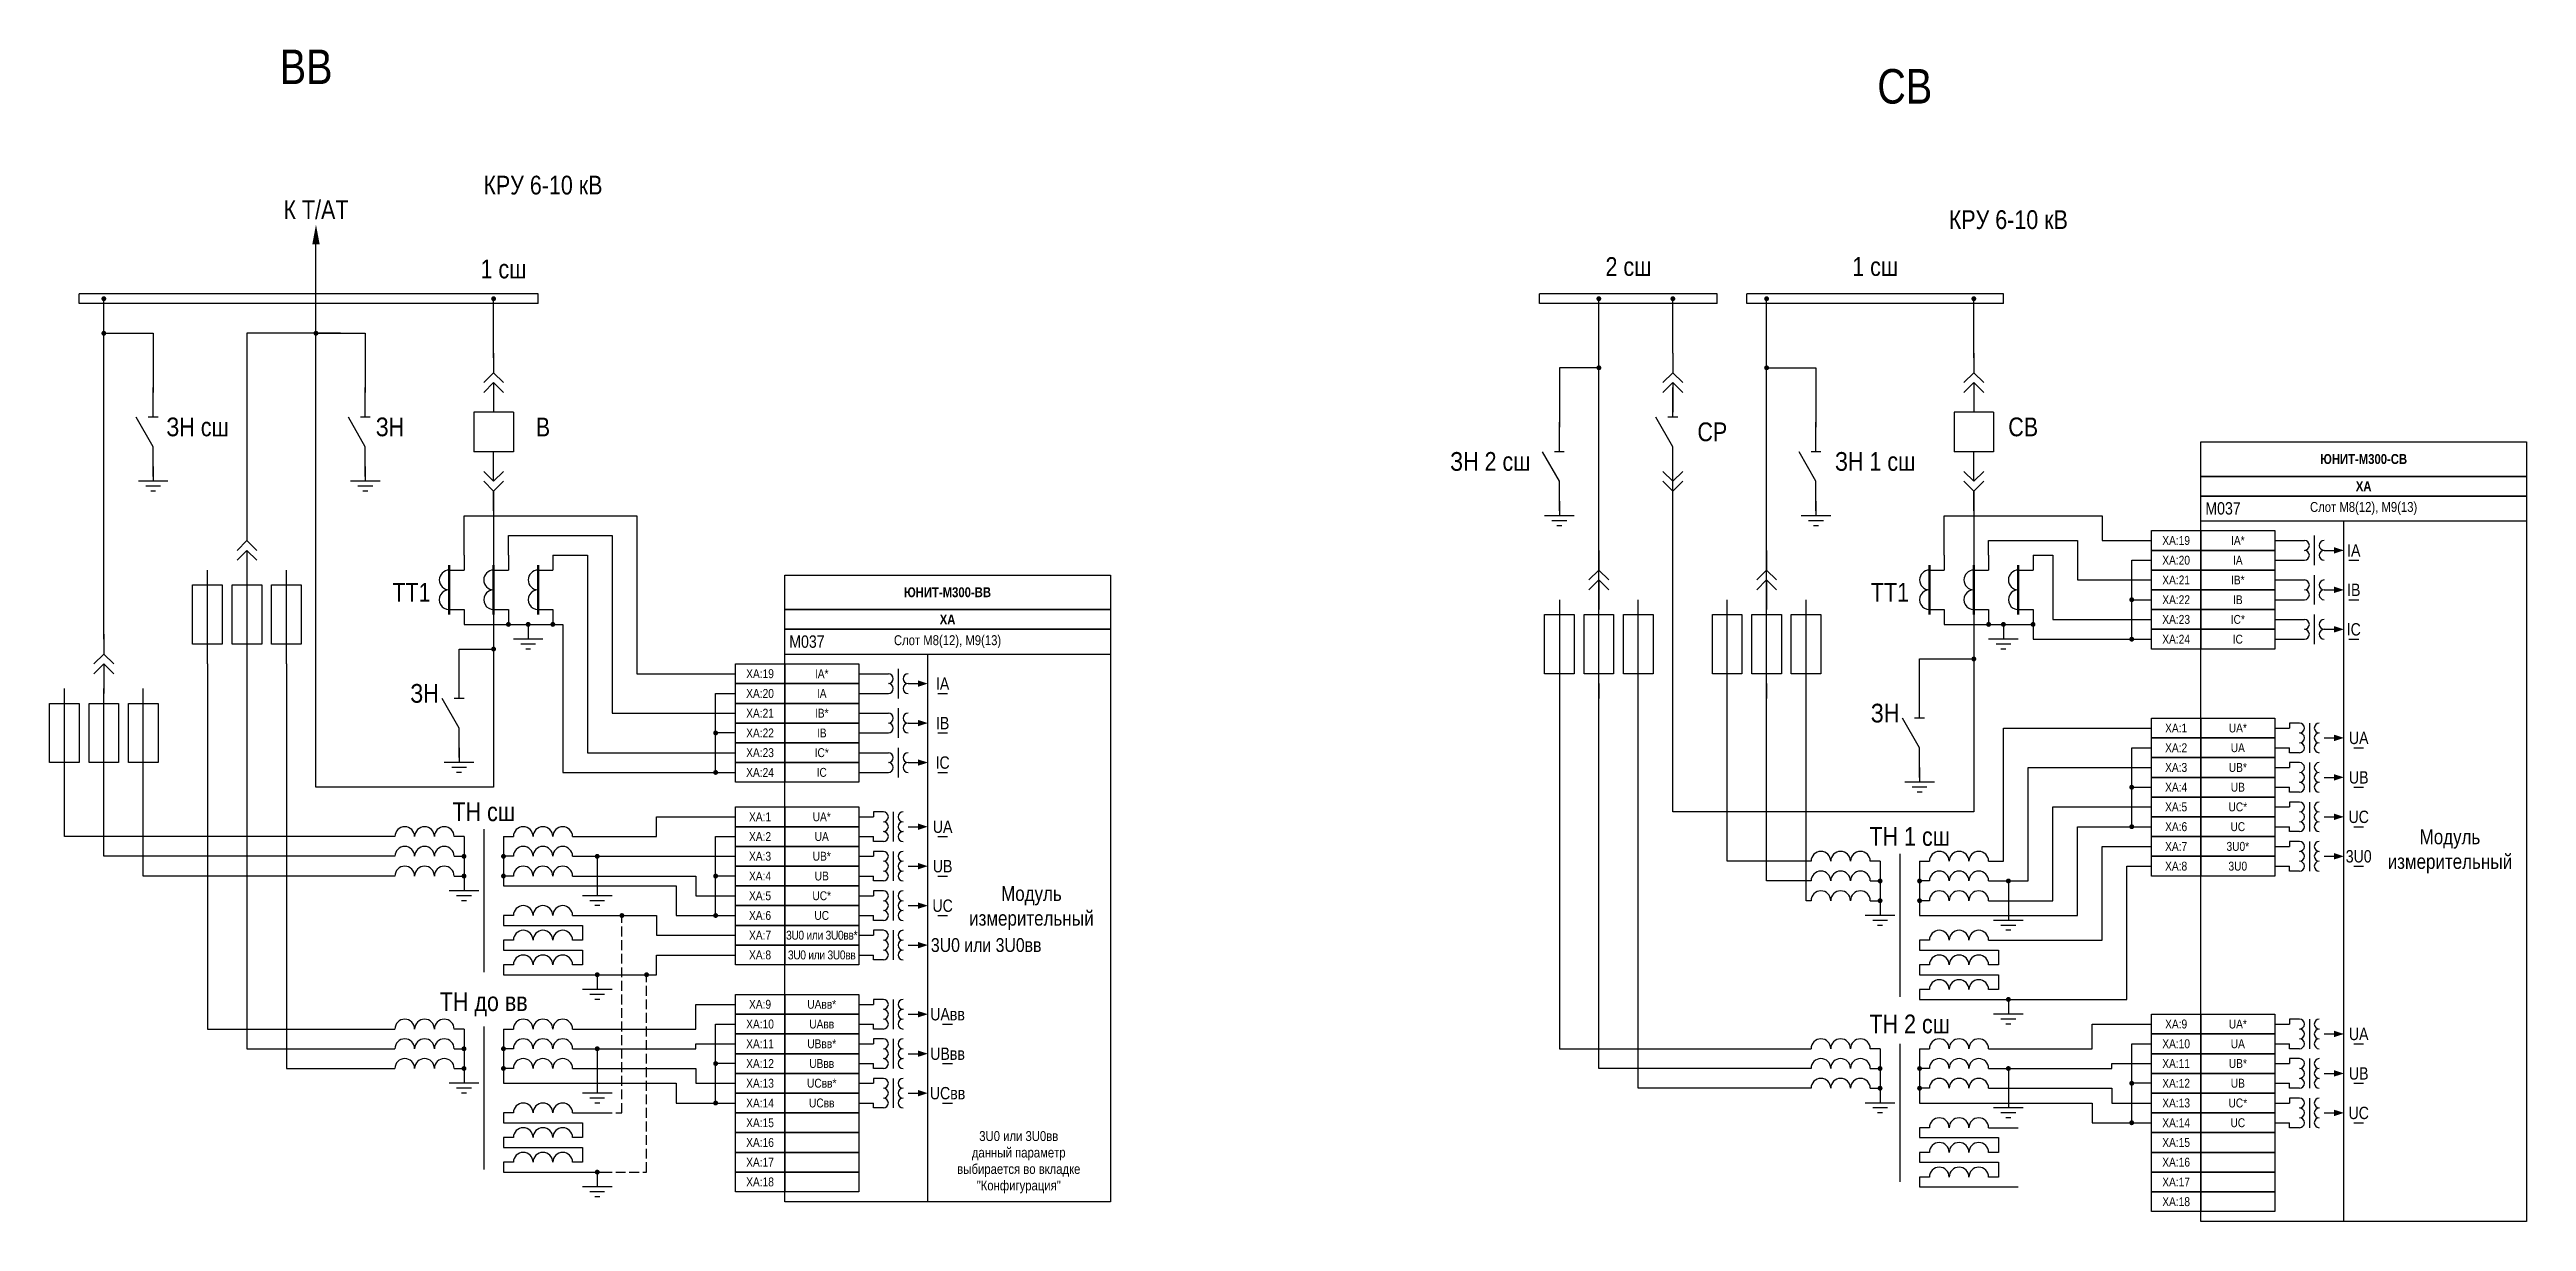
# Model space of a CAD drawing. Header units: millimetres. Extents: x 56 to 1718, y 114 to 1217.
# Drawn here: x 674 to 1176, y 293 to 530 of the extents above; entities that cross this region are included whole.
import ezdxf
from ezdxf.enums import TextEntityAlignment as Align

# ---------------------------------------------------------------- set-up
doc = ezdxf.new("R2010")
doc.units = ezdxf.units.MM
doc.linetypes.add('JIS_02_4.0', pattern=[5.5, 4, -1.5])
doc.layers.add('AM_4', color=3, linetype='Continuous', lineweight=25)
doc.layers.add('Основная', color=7, linetype='Continuous')
doc.styles.add('1.8_Gost_RD', font='ARIALN.TTF', dxfattribs={"height": 1.8})
doc.styles.add('2.5_Gost_RD', font='ARIALN.TTF', dxfattribs={"height": 2.5})
doc.styles.add('Narrow', font='ARIALN.TTF')
doc.styles.add('Вывод', font='ARIALN.TTF', dxfattribs={"height": 2.5})
doc.styles.add('Компонент', font='ARIALN.TTF', dxfattribs={"height": 3.5})

msp = doc.modelspace()

# ---------------------------------------------------------------- texts
at = {"attachment_point": 5, "style": 'Narrow'}
for s, insert, char_height, width in [('\\pi-11.4,l11.4,t11.4;КРУ 6-10 кВ', (774, 503), 3.8, 53.3807), ('\\pi-11.4,l11.4,t11.4;К Т/АТ', (728, 498), 3.8, 53.3807), ('\\pi-11.4,l11.4,t11.4;КРУ 6-10 кВ', (1071, 496), 3.8, 53.3807), ('\\pi-11.4,l11.4,t11.4;1 сш', (766, 486), 3.8, 49), ('\\pi-11.4,l11.4,t11.4;2 сш', (994, 486.5), 3.8, 18), ('\\pi-11.4,l11.4,t11.4;1 сш', (1044, 486.5), 3.8, 49), ('\\pi-11.4,l11.4,t11.4;ЗН сш', (704, 454), 3.8, 15), ('\\pi-11.4,l11.4,t11.4;ЗН', (743, 454), 3.8, 15), ('\\pi-11.4,l11.4,t11.4;В', (774, 454), 3.8, 18.6904), ('\\pi-11.4,l11.4,t11.4;СР', (1011, 453), 3.8, 18.6904), ('\\pi-11.4,l11.4,t11.4;СВ', (1074, 454), 3.8, 18.6904), ('\\pi-11.4,l11.4,t11.4;ЗН 2 сш', (966, 447), 3.8, 21), ('\\pi-11.4,l11.4,t11.4;ЗН 1 сш', (1044, 447), 3.8, 21), ('\\pi-11.4,l11.4,t11.4;ТТ1', (747.35, 420.5), 3.8, 18.6904), ('\\pi-11.4,l11.4,t11.4;ТТ1', (1047, 420.5), 3.8, 18.6904), ('\\pi-11.4,l11.4,t11.4;ЗН', (750, 400), 3.8, 18.6904), ('\\pi-11.4,l11.4,t11.4;ЗН', (1046, 396), 3.8, 18.6904), ('\\pi-11.4,l11.4,t11.4;ТН сш ', (762, 376), 3.8, 14.6904), ('\\pi-11.4,l11.4,t11.4;ТН 1 сш ', (1051, 371), 3.8, 17.6904), ('\\pi-11.4,l11.4,t11.4;{\\H0.73684x;3U0 или 3U0вв} ', (863.83, 349), 3.8, 24.3452), ('\\pi-11.4,l11.4,t11.4;ТН до вв', (762, 337), 3.8, 19.6904), ('\\pi-11.4,l11.4,t11.4;ТН 2 сш', (1051, 333), 3.8, 19.6904), ('\\pi-6,l6,t6;3U0 или 3U0вв \\Pданный параметр \\Pвыбирается во вкладке \\P"Конфигурация"', (870.43, 305), 2, 36.854)]:
    msp.add_mtext(s, dxfattribs=dict(at, insert=insert, char_height=char_height, width=width))
at = {"ltscale": 100, "attachment_point": 5}
for s, insert, char_height, width, style in [('{\\fArial Narrow|b1|i0|c204|p34;ЮНИТ-М300-СВ}', (1143, 447.5), 2, 66, '1.8_Gost_RD'), ('{\\fArial Narrow|b1|i0|c204|p34;ХА}', (1143, 442), 2, 66, '1.8_Gost_RD'), ('М037', (1114.5, 437.5), 2.5, 11, '2.5_Gost_RD'), ('Слот М8(12), М9(13)', (1143, 437.5), 2, 66, '1.8_Gost_RD'), ('XA:19', (1105, 431), 1.8, 10, '1.8_Gost_RD'), ('IA*', (1117.5, 431), 1.8, 15, '1.8_Gost_RD'), ('XA:20', (1105, 427), 1.8, 10, '1.8_Gost_RD'), ('IA', (1117.5, 427), 1.8, 15, '1.8_Gost_RD'), ('XA:21', (1105, 423), 1.8, 10, '1.8_Gost_RD'), ('IВ*', (1117.5, 423), 1.8, 15, '1.8_Gost_RD'), ('{\\fArial Narrow|b1|i0|c204|p34;ЮНИТ-М300-ВВ}', (856, 420.5), 2, 66, '1.8_Gost_RD'), ('XA:22', (1105, 419), 1.8, 10, '1.8_Gost_RD'), ('IВ', (1117.5, 419), 1.8, 15, '1.8_Gost_RD'), ('М037', (827.5, 410.5), 2.5, 11, '2.5_Gost_RD'), ('Слот М8(12), М9(13)', (856, 410.5), 2, 66, '1.8_Gost_RD'), ('{\\fArial Narrow|b1|i0|c204|p34;ХА}', (856, 415), 2, 66, '1.8_Gost_RD'), ('XA:23', (1105, 415), 1.8, 10, '1.8_Gost_RD'), ('XA:24', (1105, 411), 1.8, 10, '1.8_Gost_RD'), ('IС*', (1117.5, 415), 1.8, 15, '1.8_Gost_RD'), ('IC', (1117.5, 411), 1.8, 15, '1.8_Gost_RD'), ('XA:19', (818, 404), 1.8, 10, '1.8_Gost_RD'), ('IA*', (830.5, 404), 1.8, 15, '1.8_Gost_RD'), ('XA:20', (818, 400), 1.8, 10, '1.8_Gost_RD'), ('XA:21', (818, 396), 1.8, 10, '1.8_Gost_RD'), ('IВ*', (830.5, 396), 1.8, 15, '1.8_Gost_RD'), ('IA', (830.5, 400), 1.8, 15, '1.8_Gost_RD'), ('XA:22', (818, 392), 1.8, 10, '1.8_Gost_RD'), ('IВ', (830.5, 392), 1.8, 15, '1.8_Gost_RD'), ('XA:1', (1105, 393), 1.8, 10, '1.8_Gost_RD'), ('UA*', (1117.5, 393), 1.8, 15, '1.8_Gost_RD'), ('XA:23', (818, 388), 1.8, 10, '1.8_Gost_RD'), ('IС*', (830.5, 388), 1.8, 15, '1.8_Gost_RD'), ('XA:2', (1105, 389), 1.8, 10, '1.8_Gost_RD'), ('UA', (1117.5, 389), 1.8, 15, '1.8_Gost_RD'), ('XA:24', (818, 384), 1.8, 10, '1.8_Gost_RD'), ('IC', (830.5, 384), 1.8, 15, '1.8_Gost_RD'), ('XA:3', (1105, 385), 1.8, 10, '1.8_Gost_RD'), ('XA:4', (1105, 381), 1.8, 10, '1.8_Gost_RD'), ('UB*', (1117.5, 385), 1.8, 15, '1.8_Gost_RD'), ('UB', (1117.5, 381), 1.8, 15, '1.8_Gost_RD'), ('XA:5', (1105, 377), 1.8, 10, '1.8_Gost_RD'), ('UC*', (1117.5, 377), 1.8, 15, '1.8_Gost_RD'), ('XA:1', (818, 375), 1.8, 10, '1.8_Gost_RD'), ('XA:2', (818, 371), 1.8, 10, '1.8_Gost_RD'), ('UA*', (830.5, 375), 1.8, 15, '1.8_Gost_RD'), ('UA', (830.5, 371), 1.8, 15, '1.8_Gost_RD'), ('XA:6', (1105, 373), 1.8, 10, '1.8_Gost_RD'), ('UC', (1117.5, 373), 1.8, 15, '1.8_Gost_RD'), ('Модуль\\Pизмерительный', (1160.5, 368), 3, 31, '2.5_Gost_RD'), ('XA:3', (818, 367), 1.8, 10, '1.8_Gost_RD'), ('UB*', (830.5, 367), 1.8, 15, '1.8_Gost_RD'), ('XA:7', (1105, 369), 1.8, 10, '1.8_Gost_RD'), ('3U0*', (1117.5, 369), 1.8, 15, '1.8_Gost_RD'), ('XA:4', (818, 363), 1.8, 10, '1.8_Gost_RD'), ('UB', (830.5, 363), 1.8, 15, '1.8_Gost_RD'), ('XA:8', (1105, 365), 1.8, 10, '1.8_Gost_RD'), ('3U0', (1117.5, 365), 1.8, 15, '1.8_Gost_RD'), ('XA:5', (818, 359), 1.8, 10, '1.8_Gost_RD'), ('UC*', (830.5, 359), 1.8, 15, '1.8_Gost_RD'), ('Модуль\\Pизмерительный', (873, 356.5), 3, 32, '2.5_Gost_RD'), ('XA:6', (818, 355), 1.8, 10, '1.8_Gost_RD'), ('XA:7', (818, 351), 1.8, 10, '1.8_Gost_RD'), ('{\\T0.95;3U0 или 3U0вв*}', (830.5, 351), 1.8, 15, '1.8_Gost_RD'), ('UC', (830.5, 355), 1.8, 15, '1.8_Gost_RD'), ('XA:8', (818, 347), 1.8, 10, '1.8_Gost_RD'), ('{\\T0.95;3U0 или 3U0вв}', (830.5, 347), 1.8, 15, '1.8_Gost_RD'), ('XA:9', (818, 337), 1.8, 10, '1.8_Gost_RD'), ('UAвв*', (830.5, 337), 1.8, 15, '1.8_Gost_RD'), ('XA:10', (818, 333), 1.8, 10, '1.8_Gost_RD'), ('UAвв', (830.5, 333), 1.8, 15, '1.8_Gost_RD'), ('XA:9', (1105, 333), 1.8, 10, '1.8_Gost_RD'), ('UА*', (1117.5, 333), 1.8, 15, '1.8_Gost_RD'), ('XA:11', (818, 329), 1.8, 10, '1.8_Gost_RD'), ('UBвв*', (830.5, 329), 1.8, 15, '1.8_Gost_RD'), ('XA:10', (1105, 329), 1.8, 10, '1.8_Gost_RD'), ('UА', (1117.5, 329), 1.8, 15, '1.8_Gost_RD'), ('XA:12', (818, 325), 1.8, 10, '1.8_Gost_RD'), ('XA:13', (818, 321), 1.8, 10, '1.8_Gost_RD'), ('UCвв*', (830.5, 321), 1.8, 15, '1.8_Gost_RD'), ('UBвв', (830.5, 325), 1.8, 15, '1.8_Gost_RD'), ('XA:11', (1105, 325), 1.8, 10, '1.8_Gost_RD'), ('XA:12', (1105, 321), 1.8, 10, '1.8_Gost_RD'), ('UВ*', (1117.5, 325), 1.8, 15, '1.8_Gost_RD'), ('UВ', (1117.5, 321), 1.8, 15, '1.8_Gost_RD'), ('XA:14', (818, 317), 1.8, 10, '1.8_Gost_RD'), ('UCвв', (830.5, 317), 1.8, 15, '1.8_Gost_RD'), ('XA:13', (1105, 317), 1.8, 10, '1.8_Gost_RD'), ('UС*', (1117.5, 317), 1.8, 15, '1.8_Gost_RD'), ('XA:15', (818, 313), 1.8, 10, '1.8_Gost_RD'), ('XA:14', (1105, 313), 1.8, 10, '1.8_Gost_RD'), ('UС', (1117.5, 313), 1.8, 15, '1.8_Gost_RD'), ('XA:16', (818, 309), 1.8, 10, '1.8_Gost_RD'), ('XA:15', (1105, 309), 1.8, 10, '1.8_Gost_RD'), ('XA:17', (818, 305), 1.8, 10, '1.8_Gost_RD'), ('XA:18', (818, 301), 1.8, 10, '1.8_Gost_RD'), ('XA:16', (1105, 305), 1.8, 10, '1.8_Gost_RD'), ('XA:17', (1105, 301), 1.8, 10, '1.8_Gost_RD'), ('XA:18', (1105, 297), 1.8, 10, '1.8_Gost_RD')]:
    msp.add_mtext(s, dxfattribs=dict(at, insert=insert, char_height=char_height, width=width, style=style))
at = {"layer": 'AM_4', "char_height": 7, "width": 218, "attachment_point": 5, "style": 'Narrow'}
for s, insert in [('\\pi-21,l21,t21;ВВ', (726, 527)), ('\\pi-21,l21,t21;СВ', (1050, 523))]:
    msp.add_mtext(s, dxfattribs=dict(at, insert=insert))

# ---------------------------------------------------------------- blocks, each defined once
blk = doc.blocks.new('*U1028')
at = {"ltscale": 0.25}
blk.add_line((0, 0), (3, 0), dxfattribs=at)
blk.add_lwpolyline([(2, 0, 1.3, 0, 0), (4, 0, 0, 0, 0)], format="xyseb", dxfattribs=at)
blk = doc.blocks.new('*U1031')
at = {"ltscale": 0.35}
for centre in [(-4, 0), (0, 0), (4, 0)]:
    blk.add_arc(centre, 2, 0, 180, dxfattribs=at)
for tag, height, style, p in [('ОУ', 3.5, 'Компонент', (0, 8)), ('В1', 2.5, 'Вывод', (-6, -2)), ('В2', 2.5, 'Вывод', (6, -2))]:
    blk.add_attdef(tag, text='', height=height, dxfattribs=dict(at, style=style)).set_placement(p, align=Align.MIDDLE_CENTER)
blk = doc.blocks.new('*U1080')
at = {"layer": 'Основная', "ltscale": 0.25}
for p, q in [((2, 2), (0, 0)), ((0, 0), (2, -2))]:
    blk.add_line(p, q, dxfattribs=at)
blk = doc.blocks.new('*U1046')
at = {"layer": 'Основная', "color": 0}
for p, q in [((0, 0), (0, 6)), ((0, -6), (0, -2))]:
    blk.add_line(p, q, dxfattribs=at)
at = {"ltscale": 0.25, "rotation": 89.99999999999999}
for p in [(0, 0), (0, -2)]:
    blk.add_blockref('*U1080', p, dxfattribs=at)
at = {"layer": 'Основная'}
for tag, height, style, p in [('ОУ1', 3.5, 'Компонент', (-5, 6)), ('В1', 2.5, 'Вывод', (3, 6)), ('ОУ2', 3.5, 'Компонент', (-5, -6)), ('В2', 2.5, 'Вывод', (3, -6))]:
    blk.add_attdef(tag, text='', height=height, dxfattribs=dict(at, style=style)).set_placement(p, align=Align.MIDDLE_CENTER)
blk = doc.blocks.new('*U1055')
at = {"layer": 'Основная', "color": 0}
for p, q in [((0, 6), (0, 2)), ((0, 0), (0, -6))]:
    blk.add_line(p, q, dxfattribs=at)
at = {"ltscale": 0.25, "xscale": -1, "rotation": 90}
for p in [(0, 2), (0, 0)]:
    blk.add_blockref('*U1080', p, dxfattribs=at)
at = {"layer": 'Основная'}
for tag, height, style, p in [('ОУ2', 3.5, 'Компонент', (-5, 6)), ('В2', 2.5, 'Вывод', (3, 6)), ('ОУ1', 3.5, 'Компонент', (-5, -6)), ('В1', 2.5, 'Вывод', (3, -6))]:
    blk.add_attdef(tag, text='', height=height, dxfattribs=dict(at, style=style)).set_placement(p, align=Align.MIDDLE_CENTER)
blk = doc.blocks.new('*U1056')
at = {"layer": 'Основная'}
for p, q in [((0, 0), (-8, 0)), ((-8, -8), (-8, 0)), ((0, -8), (0, 0)), ((0, -8), (-8, -8))]:
    blk.add_line(p, q, dxfattribs=at)
at = {"layer": 'Основная', "style": 'Компонент'}
blk.add_attdef('ОУ', text='', height=3.5, dxfattribs=at).set_placement((-15, -3), align=Align.MIDDLE_CENTER)
blk = doc.blocks.new('*U955')
at = {"layer": 'Основная', "color": 0}
blk.add_line((0, 0), (6, 3.43), dxfattribs=at)
blk = doc.blocks.new('*U17')
at = {"layer": 'Основная', "color": 0}
blk.add_line((0, -1), (0, 1), dxfattribs=at)
blk = doc.blocks.new('*U1059')
at = {"layer": 'Основная', "color": 0}
for p, q in [((-9, 0), (-3, 0)), ((3, 0), (9, 0))]:
    blk.add_line(p, q, dxfattribs=at)
at = {"ltscale": 0.25}
blk.add_blockref('*U17', (3, 0), dxfattribs=at)
at = {"layer": 'Основная', "ltscale": 0.25}
blk.add_blockref('*U955', (-3, 0), dxfattribs=at)
at = {"layer": 'Основная'}
for tag, height, style, p in [('ОУ', 3.5, 'Компонент', (0, 8)), ('В2', 2.5, 'Вывод', (-7, -2)), ('В1', 2.5, 'Вывод', (7, -2))]:
    blk.add_attdef(tag, text='', height=height, dxfattribs=dict(at, style=style)).set_placement(p, align=Align.MIDDLE_CENTER)
blk = doc.blocks.new('*U1058')
at = {"layer": 'Основная'}
for p, q in [((-3, 0), (3, 0)), ((-1.5, 1), (1.5, 1)), ((-0.5, 2), (0.5, 2)), ((0, -3), (0, 0))]:
    blk.add_line(p, q, dxfattribs=at)
blk = doc.blocks.new('*U1062')
at = {"layer": 'Основная', "color": 0}
for p, q in [((0, 0), (93, 0)), ((0, -2), (0, 0)), ((93, -2), (93, 0)), ((0, -2), (93, -2))]:
    blk.add_line(p, q, dxfattribs=at)
at = {"layer": 'Основная', "style": 'Компонент'}
blk.add_attdef('ОШ', text='', height=3.5, dxfattribs=at).set_placement((6, 4), align=Align.MIDDLE_CENTER)
blk = doc.blocks.new('*U1064')
at = {"layer": 'Основная', "color": 0}
for p, q in [((0, 0), (52, 0)), ((0, -2), (0, 0)), ((52, -2), (52, 0)), ((0, -2), (52, -2))]:
    blk.add_line(p, q, dxfattribs=at)
at = {"layer": 'Основная', "style": 'Компонент'}
blk.add_attdef('ОШ', text='', height=3.5, dxfattribs=at).set_placement((6, 4), align=Align.MIDDLE_CENTER)
blk = doc.blocks.new('*U1063')
at = {"layer": 'Основная', "color": 0}
for p, q in [((0, 0), (36, 0)), ((0, -2), (0, 0)), ((36, -2), (36, 0)), ((0, -2), (36, -2))]:
    blk.add_line(p, q, dxfattribs=at)
at = {"layer": 'Основная', "style": 'Компонент'}
blk.add_attdef('ОШ', text='', height=3.5, dxfattribs=at).set_placement((6, 4), align=Align.MIDDLE_CENTER)
blk = doc.blocks.new('*U314')
at = {"layer": 'Основная', "ltscale": 0.25}
blk.add_line((-1, 0), (1, 0), dxfattribs=at)
at = {"layer": 'Основная', "style": 'Вывод'}
blk.add_attdef('ОЦ', text='', height=2.5, dxfattribs=at).set_placement((0, 2), align=Align.MIDDLE_CENTER)
blk = doc.blocks.new('*U1077')
at = {"layer": 'Основная', "color": 0}
for p, q in [((-9, 0), (-3, 0)), ((3, 0), (9, 0))]:
    blk.add_line(p, q, dxfattribs=at)
at = {"ltscale": 0.25}
blk.add_blockref('*U17', (3, 0), dxfattribs=at)
at = {"layer": 'Основная', "ltscale": 0.25}
blk.add_blockref('*U955', (-3, 0), dxfattribs=at)
at = {"layer": 'Основная'}
for tag, height, style, p in [('ОУ', 3.5, 'Компонент', (0, 8)), ('В2', 2.5, 'Вывод', (-12, -2)), ('В1', 2.5, 'Вывод', (7, -2))]:
    blk.add_attdef(tag, text='', height=height, dxfattribs=dict(at, style=style)).set_placement(p, align=Align.MIDDLE_CENTER)
blk = doc.blocks.new('*U1037')
at = {"ltscale": 0.25}
for p, q in [((3, 7), (3, 4)), ((0, 4), (3, 4)), ((0, -4), (3, -4)), ((3, -4), (3, -7))]:
    blk.add_line(p, q, dxfattribs=at)
for centre, major_axis, start_param, end_param in [((0, -2), (-2, 0), 4.712389, 7.853982), ((0, 2), (0, -2), 3.141593, 6.283185)]:
    blk.add_ellipse(centre, major_axis=major_axis, ratio=1, start_param=start_param, end_param=end_param, dxfattribs=at)
at = {"layer": 'Основная', "color": 0, "lineweight": 50}
blk.add_line((0, -5), (0, 5), dxfattribs=at)
at = {"layer": 'Основная'}
for tag, height, style, p in [('В1', 2.5, 'Вывод', (5, 6)), ('ОУ', 3.5, 'Компонент', (-6, 0)), ('В2', 2.5, 'Вывод', (5, -6))]:
    blk.add_attdef(tag, text='', height=height, dxfattribs=dict(at, style=style)).set_placement(p, align=Align.MIDDLE_CENTER)
blk = doc.blocks.new('*U1078')
at = {"ltscale": 0.25}
for p, q in [((3, 7), (3, 4)), ((0, 4), (3, 4)), ((0, -4), (3, -4)), ((3, -4), (3, -7))]:
    blk.add_line(p, q, dxfattribs=at)
for centre, major_axis, start_param, end_param in [((0, -2), (-2, 0), 4.712389, 7.853982), ((0, 2), (0, -2), 3.141593, 6.283185)]:
    blk.add_ellipse(centre, major_axis=major_axis, ratio=1, start_param=start_param, end_param=end_param, dxfattribs=at)
at = {"layer": 'Основная', "color": 0, "lineweight": 50}
blk.add_line((0, -5), (0, 5), dxfattribs=at)
at = {"layer": 'Основная'}
for tag, height, style, p in [('В1', 2.5, 'Вывод', (5, 6)), ('ОУ', 3.5, 'Компонент', (-6, 0)), ('В2', 2.5, 'Вывод', (5, -6))]:
    blk.add_attdef(tag, text='', height=height, dxfattribs=dict(at, style=style)).set_placement(p, align=Align.MIDDLE_CENTER)
blk = doc.blocks.new('*U1089')
at = {"ltscale": 0.25}
blk.add_line((0, 0), (3, 0), dxfattribs=at)
blk.add_lwpolyline([(2, 0, 1.3, 0, 0), (4, 0, 0, 0, 0)], format="xyseb", dxfattribs=at)

# ---------------------------------------------------------------- hatches: boundary and pattern name
at = {"ltscale": 100}
h = msp.add_hatch(color=256, dxfattribs=at)
h.dxf.hatch_style = 1
h.paths.add_polyline_path([(684.5, 480, -1), (685.5, 480, -1)])
h = msp.add_hatch(color=256, dxfattribs=at)
h.dxf.hatch_style = 1
h.paths.add_polyline_path([(763.5, 480, -1), (764.5, 480, -1)])
h = msp.add_hatch(color=256, dxfattribs=at)
h.dxf.hatch_style = 1
h.paths.add_polyline_path([(987.5, 480, -1), (988.5, 480, -1)])
h = msp.add_hatch(color=256, dxfattribs=at)
h.dxf.hatch_style = 1
h.paths.add_polyline_path([(1002.5, 480, -1), (1003.5, 480, -1)])
h = msp.add_hatch(color=256, dxfattribs=at)
h.dxf.hatch_style = 1
h.paths.add_polyline_path([(1021.5, 480, -1), (1022.5, 480, -1)])
h = msp.add_hatch(color=256, dxfattribs=at)
h.dxf.hatch_style = 1
h.paths.add_polyline_path([(1063.5, 480, -1), (1064.5, 480, -1)])
h = msp.add_hatch(color=256, dxfattribs=at)
h.dxf.hatch_style = 1
h.paths.add_polyline_path([(684.5, 473, -1), (685.5, 473, -1)])
h = msp.add_hatch(color=256, dxfattribs=at)
h.dxf.hatch_style = 1
h.paths.add_polyline_path([(727.5, 473, -1), (728.5, 473, -1)])
h = msp.add_hatch(color=256, dxfattribs=at)
h.dxf.hatch_style = 1
h.paths.add_polyline_path([(987.5, 466, -1), (988.5, 466, -1)])
h = msp.add_hatch(color=256, dxfattribs=at)
h.dxf.hatch_style = 1
h.paths.add_polyline_path([(1021.5, 466, -1), (1022.5, 466, -1)])
h = msp.add_hatch(color=256, dxfattribs=at)
h.dxf.hatch_style = 1
h.paths.add_polyline_path([(1095.5, 419, -1), (1096.5, 419, -1)])
h = msp.add_hatch(color=256, dxfattribs=at)
h.dxf.hatch_style = 1
h.paths.add_polyline_path([(766.5, 414, -1), (767.5, 414, -1)])
h = msp.add_hatch(color=256, dxfattribs=at)
h.dxf.hatch_style = 1
h.paths.add_polyline_path([(770.5, 414, -1), (771.5, 414, -1)])
h = msp.add_hatch(color=256, dxfattribs=at)
h.dxf.hatch_style = 1
h.paths.add_polyline_path([(775.5, 414, -1), (776.5, 414, -1)])
h = msp.add_hatch(color=256, dxfattribs=at)
h.dxf.hatch_style = 1
h.paths.add_polyline_path([(1066.5, 414, -1), (1067.5, 414, -1)])
h = msp.add_hatch(color=256, dxfattribs=at)
h.dxf.hatch_style = 1
h.paths.add_polyline_path([(1069.5, 414, -1), (1070.5, 414, -1)])
h = msp.add_hatch(color=256, dxfattribs=at)
h.dxf.hatch_style = 1
h.paths.add_polyline_path([(1075.5, 414, -1), (1076.5, 414, -1)])
h = msp.add_hatch(color=256, dxfattribs=at)
h.dxf.hatch_style = 1
h.paths.add_polyline_path([(763.5, 409, -1), (764.5, 409, -1)])
h = msp.add_hatch(color=256, dxfattribs=at)
h.dxf.hatch_style = 1
h.paths.add_polyline_path([(1063.5, 407, -1), (1064.5, 407, -1)])
h = msp.add_hatch(color=256, dxfattribs=at)
h.dxf.hatch_style = 1
h.paths.add_polyline_path([(1095.5, 411, -1), (1096.5, 411, -1)])
h = msp.add_hatch(color=256, dxfattribs=at)
h.dxf.hatch_style = 1
h.paths.add_polyline_path([(808.5, 392, -1), (809.5, 392, -1)])
h = msp.add_hatch(color=256, dxfattribs=at)
h.dxf.hatch_style = 1
h.paths.add_polyline_path([(808.5, 384, -1), (809.5, 384, -1)])
h = msp.add_hatch(color=256, dxfattribs=at)
h.dxf.hatch_style = 1
h.paths.add_polyline_path([(1095.5, 381, -1), (1096.5, 381, -1)])
h = msp.add_hatch(color=256, dxfattribs=at)
h.dxf.hatch_style = 1
h.paths.add_polyline_path([(1095.5, 373, -1), (1096.5, 373, -1)])
h = msp.add_hatch(color=256, dxfattribs=at)
h.dxf.hatch_style = 1
h.paths.add_polyline_path([(757.5, 367, -1), (758.5, 367, -1)])
h = msp.add_hatch(color=256, dxfattribs=at)
h.dxf.hatch_style = 1
h.paths.add_polyline_path([(765.5, 367, -1), (766.5, 367, -1)])
h = msp.add_hatch(color=256, dxfattribs=at)
h.dxf.hatch_style = 1
h.paths.add_polyline_path([(784.5, 367, -1), (785.5, 367, -1)])
h = msp.add_hatch(color=256, dxfattribs=at)
h.dxf.hatch_style = 1
h.paths.add_polyline_path([(757.5, 363, -1), (758.5, 363, -1)])
h = msp.add_hatch(color=256, dxfattribs=at)
h.dxf.hatch_style = 1
h.paths.add_polyline_path([(765.5, 363, -1), (766.5, 363, -1)])
h = msp.add_hatch(color=256, dxfattribs=at)
h.dxf.hatch_style = 1
h.paths.add_polyline_path([(808.5, 363, -1), (809.5, 363, -1)])
h = msp.add_hatch(color=256, dxfattribs=at)
h.dxf.hatch_style = 1
h.paths.add_polyline_path([(1044.5, 362, -1), (1045.5, 362, -1)])
h = msp.add_hatch(color=256, dxfattribs=at)
h.dxf.hatch_style = 1
h.paths.add_polyline_path([(1052.5, 362, -1), (1053.5, 362, -1)])
h = msp.add_hatch(color=256, dxfattribs=at)
h.dxf.hatch_style = 1
h.paths.add_polyline_path([(1070.5, 362, -1), (1071.5, 362, -1)])
h = msp.add_hatch(color=256, dxfattribs=at)
h.dxf.hatch_style = 1
h.paths.add_polyline_path([(1044.5, 358, -1), (1045.5, 358, -1)])
h = msp.add_hatch(color=256, dxfattribs=at)
h.dxf.hatch_style = 1
h.paths.add_polyline_path([(1052.5, 358, -1), (1053.5, 358, -1)])
h = msp.add_hatch(color=256, dxfattribs=at)
h.dxf.hatch_style = 1
h.paths.add_polyline_path([(789.5, 355, -1), (790.5, 355, -1)])
h = msp.add_hatch(color=256, dxfattribs=at)
h.dxf.hatch_style = 1
h.paths.add_polyline_path([(808.5, 355, -1), (809.5, 355, -1)])
h = msp.add_hatch(color=256, dxfattribs=at)
h.dxf.hatch_style = 1
h.paths.add_polyline_path([(784.5, 343, -1), (785.5, 343, -1)])
h = msp.add_hatch(color=256, dxfattribs=at)
h.dxf.hatch_style = 1
h.paths.add_polyline_path([(794.5, 343, -1), (795.5, 343, -1)])
h = msp.add_hatch(color=256, dxfattribs=at)
h.dxf.hatch_style = 1
h.paths.add_polyline_path([(1070.5, 338, -1), (1071.5, 338, -1)])
h = msp.add_hatch(color=256, dxfattribs=at)
h.dxf.hatch_style = 1
h.paths.add_polyline_path([(757.5, 328, -1), (758.5, 328, -1)])
h = msp.add_hatch(color=256, dxfattribs=at)
h.dxf.hatch_style = 1
h.paths.add_polyline_path([(765.5, 328, -1), (766.5, 328, -1)])
h = msp.add_hatch(color=256, dxfattribs=at)
h.dxf.hatch_style = 1
h.paths.add_polyline_path([(784.5, 328, -1), (785.5, 328, -1)])
h = msp.add_hatch(color=256, dxfattribs=at)
h.dxf.hatch_style = 1
h.paths.add_polyline_path([(757.5, 324, -1), (758.5, 324, -1)])
h = msp.add_hatch(color=256, dxfattribs=at)
h.dxf.hatch_style = 1
h.paths.add_polyline_path([(765.5, 324, -1), (766.5, 324, -1)])
h = msp.add_hatch(color=256, dxfattribs=at)
h.dxf.hatch_style = 1
h.paths.add_polyline_path([(808.5, 325, -1), (809.5, 325, -1)])
h = msp.add_hatch(color=256, dxfattribs=at)
h.dxf.hatch_style = 1
h.paths.add_polyline_path([(1044.5, 324, -1), (1045.5, 324, -1)])
h = msp.add_hatch(color=256, dxfattribs=at)
h.dxf.hatch_style = 1
h.paths.add_polyline_path([(1052.5, 324, -1), (1053.5, 324, -1)])
h = msp.add_hatch(color=256, dxfattribs=at)
h.dxf.hatch_style = 1
h.paths.add_polyline_path([(1070.5, 324, -1), (1071.5, 324, -1)])
h = msp.add_hatch(color=256, dxfattribs=at)
h.dxf.hatch_style = 1
h.paths.add_polyline_path([(1095.5, 321, -1), (1096.5, 321, -1)])
h = msp.add_hatch(color=256, dxfattribs=at)
h.dxf.hatch_style = 1
h.paths.add_polyline_path([(808.5, 317, -1), (809.5, 317, -1)])
h = msp.add_hatch(color=256, dxfattribs=at)
h.dxf.hatch_style = 1
h.paths.add_polyline_path([(1044.5, 320, -1), (1045.5, 320, -1)])
h = msp.add_hatch(color=256, dxfattribs=at)
h.dxf.hatch_style = 1
h.paths.add_polyline_path([(1052.5, 320, -1), (1053.5, 320, -1)])
h = msp.add_hatch(color=256, dxfattribs=at)
h.dxf.hatch_style = 1
h.paths.add_polyline_path([(1095.5, 313, -1), (1096.5, 313, -1)])
h = msp.add_hatch(color=256, dxfattribs=at)
h.dxf.hatch_style = 1
h.paths.add_polyline_path([(784.5, 303, -1), (785.5, 303, -1)])

# ---------------------------------------------------------------- linework, layer by layer
for p, q in [((764, 477), (764, 480)), ((1064, 477), (1064, 480)), ((1133, 432), (1133, 426)), ((1125, 431), (1131, 431)), ((1125, 427), (1131, 427)), ((1125, 423), (1131, 423)), ((1133, 424), (1133, 418)), ((1125, 419), (1131, 419)), ((758, 414), (771, 414)), ((1058, 414), (1071, 414)), ((1125, 415), (1131, 415)), ((1133, 416), (1133, 410)), ((1125, 411), (1131, 411)), ((838, 404), (844, 404)), ((846, 405), (846, 399)), ((809, 384), (809, 400)), ((809, 400), (813, 400)), ((838, 400), (844, 400)), ((846, 397), (846, 391)), ((813, 392), (809, 392)), ((838, 396), (844, 396)), ((838, 392), (844, 392)), ((1125, 393), (1128, 393)), ((1130, 394), (1128, 394)), ((1128, 394), (1128, 393)), ((1132, 394), (1132, 388)), ((838, 388), (844, 388)), ((846, 389), (846, 383)), ((1125, 389), (1128, 389)), ((1128, 388), (1128, 389)), ((1130, 388), (1128, 388)), ((838, 384), (844, 384)), ((1125, 385), (1128, 385)), ((1130, 386), (1128, 386)), ((1128, 386), (1128, 385)), ((1132, 386), (1132, 380)), ((1125, 381), (1128, 381)), ((1125, 377), (1128, 377)), ((1128, 380), (1128, 381)), ((1130, 380), (1128, 380)), ((1130, 378), (1128, 378)), ((1128, 378), (1128, 377)), ((1132, 378), (1132, 372)), ((762, 372.5), (762, 343.5)), ((838, 375), (841, 375)), ((843, 376), (841, 376)), ((841, 376), (841, 375)), ((845, 376), (845, 370)), ((1125, 373), (1128, 373)), ((1128, 372), (1128, 373)), ((1130, 372), (1128, 372)), ((758, 371), (756, 371)), ((756, 367), (758, 367)), ((758, 371), (758, 363)), ((766, 371), (768, 371)), ((768, 367), (766, 367)), ((809, 355), (809, 371)), ((809, 371), (813, 371)), ((838, 371), (841, 371)), ((838, 367), (841, 367)), ((841, 370), (841, 371)), ((843, 370), (841, 370)), ((843, 368), (841, 368)), ((841, 368), (841, 367)), ((845, 368), (845, 362)), ((1049, 367.5), (1049, 338.5)), ((1125, 369), (1128, 369)), ((1128, 370), (1128, 369)), ((1130, 370), (1128, 370)), ((1132, 370), (1132, 364)), ((756, 363), (758, 363)), ((768, 363), (766, 363)), ((813, 363), (809, 363)), ((838, 363), (841, 363)), ((841, 362), (841, 363)), ((843, 362), (841, 362)), ((1045, 366), (1043, 366)), ((1043, 362), (1045, 362)), ((1045, 366), (1045, 358)), ((1053, 366), (1055, 366)), ((1055, 362), (1053, 362)), ((1125, 365), (1128, 365)), ((1128, 364), (1128, 365)), ((1130, 364), (1128, 364)), ((838, 359), (841, 359)), ((843, 360), (841, 360)), ((841, 360), (841, 359)), ((845, 360), (845, 354)), ((1043, 358), (1045, 358)), ((1055, 358), (1053, 358)), ((768, 355), (766, 355)), ((766, 355), (766, 353)), ((766, 353), (782, 353)), ((782, 353), (782, 350)), ((838, 355), (841, 355)), ((841, 354), (841, 355)), ((843, 354), (841, 354)), ((843, 352), (841, 352)), ((841, 352), (841, 351)), ((845, 352), (845, 346)), ((767, 350), (766, 350)), ((766, 350), (766, 348)), ((766, 348), (782, 348)), ((768, 350), (767, 350)), ((782, 350), (780, 350)), ((782, 348), (782, 345)), ((838, 351), (841, 351)), ((838, 347), (841, 347)), ((841, 346), (841, 347)), ((1055, 350), (1053, 350)), ((1053, 350), (1053, 348)), ((1053, 348), (1069, 348)), ((768, 345), (766, 345)), ((766, 345), (766, 343)), ((782, 345), (780, 345)), ((843, 346), (841, 346)), ((1054, 345), (1053, 345)), ((1053, 345), (1053, 343)), ((1053, 343), (1069, 343)), ((1055, 345), (1054, 345)), ((838, 337), (841, 337)), ((843, 338), (841, 338)), ((841, 338), (841, 337)), ((845, 338), (845, 332)), ((1055, 340), (1053, 340)), ((1053, 340), (1053, 338)), ((758, 332), (756, 332)), ((758, 332), (758, 324)), ((762, 332.5), (762, 303.5)), ((766, 332), (768, 332)), ((809, 317), (809, 333)), ((809, 333), (813, 333)), ((838, 333), (841, 333)), ((841, 332), (841, 333)), ((843, 332), (841, 332)), ((1125, 333), (1128, 333)), ((1130, 334), (1128, 334)), ((1128, 334), (1128, 333)), ((1132, 334), (1132, 328)), ((756, 328), (758, 328)), ((768, 328), (766, 328)), ((838, 329), (841, 329)), ((843, 330), (841, 330)), ((841, 330), (841, 329)), ((845, 330), (845, 324)), ((1045, 328), (1043, 328)), ((1045, 328), (1045, 320)), ((1049, 329), (1049, 301)), ((1053, 328), (1055, 328)), ((1096, 313), (1096, 329)), ((1096, 329), (1100, 329)), ((1125, 329), (1128, 329)), ((1128, 328), (1128, 329)), ((1130, 328), (1128, 328)), ((756, 324), (758, 324)), ((768, 324), (766, 324)), ((813, 325), (809, 325)), ((838, 325), (841, 325)), ((841, 324), (841, 325)), ((843, 324), (841, 324)), ((843, 322), (841, 322)), ((841, 322), (841, 321)), ((845, 322), (845, 316)), ((1043, 324), (1045, 324)), ((1055, 324), (1053, 324)), ((1125, 325), (1128, 325)), ((1130, 326), (1128, 326)), ((1128, 326), (1128, 325)), ((1132, 326), (1132, 320)), ((838, 321), (841, 321)), ((838, 317), (841, 317)), ((841, 316), (841, 317)), ((1043, 320), (1045, 320)), ((1055, 320), (1053, 320)), ((1100, 321), (1096, 321)), ((1125, 321), (1128, 321)), ((1125, 317), (1128, 317)), ((1128, 320), (1128, 321)), ((1130, 320), (1128, 320)), ((1130, 318), (1128, 318)), ((1128, 318), (1128, 317)), ((1132, 318), (1132, 312)), ((768, 315), (766, 315)), ((766, 315), (766, 313)), ((766, 313), (782, 313)), ((780, 315), (786, 315)), ((782, 313), (782, 310)), ((843, 316), (841, 316)), ((1055, 312), (1053, 312)), ((1053, 312), (1053, 310)), ((1125, 313), (1128, 313)), ((1128, 312), (1128, 313)), ((1130, 312), (1128, 312)), ((767, 310), (766, 310)), ((766, 310), (766, 308)), ((766, 308), (782, 308)), ((768, 310), (767, 310)), ((782, 310), (780, 310)), ((782, 308), (782, 305)), ((1053, 310), (1069, 310)), ((1054, 307), (1053, 307)), ((1053, 307), (1053, 305)), ((1055, 307), (1054, 307)), ((768, 305), (766, 305)), ((766, 305), (766, 303)), ((782, 305), (780, 305)), ((1053, 305), (1069, 305)), ((1055, 302), (1053, 302)), ((1053, 302), (1053, 300))]:
    msp.add_line(p, q, dxfattribs=at)
at = {"ltscale": 0.3}
msp.add_lwpolyline([(728, 495, 0, 1.5, 0), (728, 491, 0, 0, 0)], format="xyseb", dxfattribs=at)
at = {"ltscale": 100}
for points in [[(764, 441), (764, 381), (728, 381), (728, 492)], [(685, 411), (685, 480)], [(988, 402), (988, 480)], [(1003, 469), (1003, 480)], [(1022, 402), (1022, 480)], [(685, 473), (695, 473), (695, 461)], [(733, 473), (714, 473), (714, 432)], [(728, 473), (738, 473), (738, 461)], [(988, 466), (980, 466), (980, 454)], [(1022, 466), (1032, 466), (1032, 454)], [(1064, 441), (1064, 376), (1003, 376), (1003, 445)], [(758, 428), (758, 436), (793, 436), (793, 404), (813, 404)], [(767, 428), (767, 432), (788, 432), (788, 396), (813, 396)], [(1058, 428), (1058, 436), (1090, 436), (1090, 431), (1100, 431)], [(1110, 435), (1176, 435)], [(776, 428), (783, 428), (783, 388), (813, 388)], [(1067, 428), (1067, 431), (1085, 431), (1085, 423), (1100, 423)], [(1076, 428), (1080, 428), (1080, 415), (1100, 415)], [(1096, 411), (1096, 427), (1100, 427)], [(714, 423), (714, 328), (744, 328)], [(980, 419), (980, 328), (1031, 328)], [(1096, 419), (1100, 419)], [(771, 414), (778, 414), (778, 384), (813, 384)], [(1071, 414), (1076, 414), (1076, 411), (1100, 411)], [(757, 405), (757, 409), (764, 409)], [(823, 408), (889, 408)], [(1053, 399), (1053, 407), (1064, 407)], [(706, 406), (706, 332), (744, 332)], [(722, 406), (722, 324), (744, 324)], [(1031, 324), (988, 324), (988, 402)], [(1031, 320), (996, 320), (996, 402)], [(1031, 362), (1022, 362), (1022, 402)], [(1031, 358), (1030, 358), (1030, 402)], [(744, 367), (685, 367), (685, 401)], [(744, 363), (693, 363), (693, 400)], [(1067, 366), (1070, 366), (1070, 393), (1100, 393)], [(1096, 373), (1096, 389), (1100, 389)], [(744, 371), (677, 371), (677, 386)], [(1067, 362), (1075, 362), (1075, 385), (1100, 385)], [(1067, 358), (1080, 358), (1080, 377), (1100, 377)], [(1096, 381), (1100, 381)], [(780, 371), (797, 371), (797, 375), (813, 375)], [(1031, 366), (1014, 366), (1014, 373)], [(1053, 366), (1053, 355), (1085, 355), (1085, 373), (1100, 373)], [(766, 371), (766, 361), (801, 361), (801, 355), (813, 355)], [(780, 367), (813, 367)], [(785, 367), (785, 360)], [(1067, 350), (1090, 350), (1090, 369), (1100, 369)], [(780, 363), (805, 363), (805, 359), (813, 359)], [(1071, 362), (1071, 356)], [(1072, 338), (1095, 338), (1095, 365), (1100, 365)], [(780, 355), (797, 355), (797, 351), (813, 351)], [(783, 343), (797, 343), (797, 347), (813, 347)], [(1069, 348), (1069, 345), (1067, 345)], [(766, 343), (783, 343)], [(1069, 343), (1069, 340), (1067, 340)], [(780, 332), (805, 332), (805, 337), (813, 337)], [(1053, 338), (1073, 338)], [(766, 332), (766, 321)], [(1067, 328), (1088, 328), (1088, 333), (1100, 333)], [(780, 328), (805, 328), (805, 329), (813, 329)], [(785, 328), (785, 320)], [(1053, 328), (1053, 317)], [(780, 324), (805, 324), (805, 321), (813, 321)], [(1067, 324), (1092, 324), (1092, 325), (1100, 325)], [(1071, 324), (1071, 318)], [(766, 321), (801, 321), (801, 317), (813, 317)], [(1053, 317), (1088, 317), (1088, 313), (1100, 313)], [(1067, 320), (1092, 320), (1092, 317), (1100, 317)], [(1067, 312), (1073, 312)], [(1069, 310), (1069, 307), (1067, 307)], [(766, 303), (786, 303)], [(1069, 305), (1069, 302), (1067, 302)], [(1053, 300), (1073, 300)]]:
    msp.add_lwpolyline(points, dxfattribs=at)
for points in [[(764, 468), (764, 477)], [(1064, 468), (1064, 477)], [(706, 406), (706, 425)], [(722, 406), (722, 425)], [(988, 335), (988, 419)], [(996, 335), (996, 419)], [(1014, 373), (1014, 419)], [(1022, 373), (1022, 419)], [(1030, 373), (1030, 419)], [(988, 402), (988, 399)], [(1022, 402), (1022, 399)], [(677, 386), (677, 401)], [(685, 386), (685, 401)], [(693, 386), (693, 401)]]:
    msp.add_lwpolyline(points)
for points in [[(1110, 451), (1176, 451), (1176, 444), (1110, 444)], [(1110, 444), (1176, 444), (1176, 440), (1110, 440)], [(1110, 440), (1176, 440), (1176, 293), (1110, 293)], [(1100, 433), (1110, 433), (1110, 429), (1100, 429)], [(1110, 433), (1125, 433), (1125, 429), (1110, 429)], [(1139, 435), (1176, 435), (1176, 293), (1139, 293)], [(1100, 429), (1110, 429), (1110, 425), (1100, 425)], [(1110, 429), (1125, 429), (1125, 425), (1110, 425)], [(823, 424), (889, 424), (889, 417), (823, 417)], [(1100, 425), (1110, 425), (1110, 421), (1100, 421)], [(1110, 425), (1125, 425), (1125, 421), (1110, 421)], [(823, 417), (889, 417), (889, 413), (823, 413)], [(1100, 421), (1110, 421), (1110, 417), (1100, 417)], [(1100, 417), (1110, 417), (1110, 413), (1100, 413)], [(1110, 421), (1125, 421), (1125, 417), (1110, 417)], [(1110, 417), (1125, 417), (1125, 413), (1110, 413)], [(823, 413), (889, 413), (889, 297), (823, 297)], [(1100, 413), (1110, 413), (1110, 409), (1100, 409)], [(1110, 413), (1125, 413), (1125, 409), (1110, 409)], [(852, 408), (889, 408), (889, 297), (852, 297)], [(813, 406), (823, 406), (823, 402), (813, 402)], [(813, 402), (823, 402), (823, 398), (813, 398)], [(823, 406), (838, 406), (838, 402), (823, 402)], [(823, 402), (838, 402), (838, 398), (823, 398)], [(813, 398), (823, 398), (823, 394), (813, 394)], [(823, 398), (838, 398), (838, 394), (823, 394)], [(813, 394), (823, 394), (823, 390), (813, 390)], [(823, 394), (838, 394), (838, 390), (823, 390)], [(1100, 395), (1110, 395), (1110, 391), (1100, 391)], [(1110, 395), (1125, 395), (1125, 391), (1110, 391)], [(813, 390), (823, 390), (823, 386), (813, 386)], [(823, 390), (838, 390), (838, 386), (823, 386)], [(1100, 391), (1110, 391), (1110, 387), (1100, 387)], [(1100, 387), (1110, 387), (1110, 383), (1100, 383)], [(1110, 391), (1125, 391), (1125, 387), (1110, 387)], [(1110, 387), (1125, 387), (1125, 383), (1110, 383)], [(813, 386), (823, 386), (823, 382), (813, 382)], [(823, 386), (838, 386), (838, 382), (823, 382)], [(1100, 383), (1110, 383), (1110, 379), (1100, 379)], [(1110, 383), (1125, 383), (1125, 379), (1110, 379)], [(813, 377), (823, 377), (823, 373), (813, 373)], [(823, 377), (838, 377), (838, 373), (823, 373)], [(1100, 379), (1110, 379), (1110, 375), (1100, 375)], [(1110, 379), (1125, 379), (1125, 375), (1110, 375)], [(813, 373), (823, 373), (823, 369), (813, 369)], [(823, 373), (838, 373), (838, 369), (823, 369)], [(1100, 375), (1110, 375), (1110, 371), (1100, 371)], [(1110, 375), (1125, 375), (1125, 371), (1110, 371)], [(813, 369), (823, 369), (823, 365), (813, 365)], [(823, 369), (838, 369), (838, 365), (823, 365)], [(1100, 371), (1110, 371), (1110, 367), (1100, 367)], [(1100, 367), (1110, 367), (1110, 363), (1100, 363)], [(1110, 371), (1125, 371), (1125, 367), (1110, 367)], [(1110, 367), (1125, 367), (1125, 363), (1110, 363)], [(813, 365), (823, 365), (823, 361), (813, 361)], [(823, 365), (838, 365), (838, 361), (823, 361)], [(813, 361), (823, 361), (823, 357), (813, 357)], [(813, 357), (823, 357), (823, 353), (813, 353)], [(823, 361), (838, 361), (838, 357), (823, 357)], [(823, 357), (838, 357), (838, 353), (823, 353)], [(813, 353), (823, 353), (823, 349), (813, 349)], [(823, 353), (838, 353), (838, 349), (823, 349)], [(813, 349), (823, 349), (823, 345), (813, 345)], [(823, 349), (838, 349), (838, 345), (823, 345)], [(813, 339), (823, 339), (823, 335), (813, 335)], [(823, 339), (838, 339), (838, 335), (823, 335)], [(813, 335), (823, 335), (823, 331), (813, 331)], [(823, 335), (838, 335), (838, 331), (823, 331)], [(1100, 335), (1110, 335), (1110, 331), (1100, 331)], [(1110, 335), (1125, 335), (1125, 331), (1110, 331)], [(813, 331), (823, 331), (823, 327), (813, 327)], [(813, 327), (823, 327), (823, 323), (813, 323)], [(823, 331), (838, 331), (838, 327), (823, 327)], [(823, 327), (838, 327), (838, 323), (823, 323)], [(1100, 331), (1110, 331), (1110, 327), (1100, 327)], [(1100, 327), (1110, 327), (1110, 323), (1100, 323)], [(1110, 331), (1125, 331), (1125, 327), (1110, 327)], [(1110, 327), (1125, 327), (1125, 323), (1110, 323)], [(813, 323), (823, 323), (823, 319), (813, 319)], [(823, 323), (838, 323), (838, 319), (823, 319)], [(1100, 323), (1110, 323), (1110, 319), (1100, 319)], [(1110, 323), (1125, 323), (1125, 319), (1110, 319)], [(813, 319), (823, 319), (823, 315), (813, 315)], [(823, 319), (838, 319), (838, 315), (823, 315)], [(1100, 319), (1110, 319), (1110, 315), (1100, 315)], [(1110, 319), (1125, 319), (1125, 315), (1110, 315)], [(813, 315), (823, 315), (823, 311), (813, 311)], [(823, 315), (838, 315), (838, 311), (823, 311)], [(1100, 315), (1110, 315), (1110, 311), (1100, 311)], [(1110, 315), (1125, 315), (1125, 311), (1110, 311)], [(813, 311), (823, 311), (823, 307), (813, 307)], [(813, 307), (823, 307), (823, 303), (813, 303)], [(823, 311), (838, 311), (838, 307), (823, 307)], [(823, 307), (838, 307), (838, 303), (823, 303)], [(1100, 311), (1110, 311), (1110, 307), (1100, 307)], [(1100, 307), (1110, 307), (1110, 303), (1100, 303)], [(1110, 311), (1125, 311), (1125, 307), (1110, 307)], [(1110, 307), (1125, 307), (1125, 303), (1110, 303)], [(813, 303), (823, 303), (823, 299), (813, 299)], [(823, 303), (838, 303), (838, 299), (823, 299)], [(1100, 303), (1110, 303), (1110, 299), (1100, 299)], [(1110, 303), (1125, 303), (1125, 299), (1110, 299)], [(1100, 299), (1110, 299), (1110, 295), (1100, 295)], [(1110, 299), (1125, 299), (1125, 295), (1110, 295)]]:
    msp.add_lwpolyline(points, close=True, dxfattribs=at)
for points in [[(703, 422), (709, 422), (709, 410), (703, 410)], [(711, 422), (717, 422), (717, 410), (711, 410)], [(719, 422), (725, 422), (725, 410), (719, 410)], [(977, 416), (983, 416), (983, 404), (977, 404)], [(985, 416), (991, 416), (991, 404), (985, 404)], [(993, 416), (999, 416), (999, 404), (993, 404)], [(1011, 416), (1017, 416), (1017, 404), (1011, 404)], [(1019, 416), (1025, 416), (1025, 404), (1019, 404)], [(1027, 416), (1033, 416), (1033, 404), (1027, 404)], [(674, 398), (680, 398), (680, 386), (674, 386)], [(682, 398), (688, 398), (688, 386), (682, 386)], [(690, 398), (696, 398), (696, 386), (690, 386)]]:
    msp.add_lwpolyline(points, close=True)
at = {"linetype": 'JIS_02_4.0', "ltscale": 0.5}
for points in [[(786, 315), (790, 315), (790, 355)], [(786, 303), (795, 303), (795, 343)]]:
    msp.add_lwpolyline(points, dxfattribs=at)
at = {"ltscale": 100}
for centre, start, end in [((1131, 430), 270, 90), ((1131, 428), 270, 90), ((1135, 430), 90, 270), ((1135, 428), 90, 270), ((1131, 422), 270, 90), ((1135, 422), 90, 270), ((1131, 420), 270, 90), ((1135, 420), 90, 270), ((1131, 414), 270, 90), ((1131, 412), 270, 90), ((1135, 414), 90, 270), ((1135, 412), 90, 270), ((844, 403), 270, 90), ((844, 401), 270, 90), ((848, 403), 90, 270), ((848, 401), 90, 270), ((844, 395), 270, 90), ((844, 393), 270, 90), ((848, 395), 90, 270), ((848, 393), 90, 270), ((1130, 393), 270, 90), ((1130, 391), 270, 90), ((1134, 393), 90, 270), ((1134, 391), 90, 270), ((844, 387), 270, 90), ((848, 387), 90, 270), ((1130, 389), 270, 90), ((1134, 389), 90, 270), ((844, 385), 270, 90), ((848, 385), 90, 270), ((1130, 385), 270, 90), ((1130, 383), 270, 90), ((1130, 381), 270, 90), ((1134, 385), 90, 270), ((1134, 383), 90, 270), ((1134, 381), 90, 270), ((1130, 377), 270, 90), ((1134, 377), 90, 270), ((843, 375), 270, 90), ((843, 373), 270, 90), ((843, 371), 270, 90), ((847, 375), 90, 270), ((847, 373), 90, 270), ((847, 371), 90, 270), ((1130, 375), 270, 90), ((1130, 373), 270, 90), ((1134, 375), 90, 270), ((1134, 373), 90, 270), ((843, 367), 270, 90), ((847, 367), 90, 270), ((1130, 369), 270, 90), ((1130, 367), 270, 90), ((1134, 369), 90, 270), ((1134, 367), 90, 270), ((843, 365), 270, 90), ((843, 363), 270, 90), ((847, 365), 90, 270), ((847, 363), 90, 270), ((1130, 365), 270, 90), ((1134, 365), 90, 270), ((843, 359), 270, 90), ((843, 357), 270, 90), ((847, 359), 90, 270), ((847, 357), 90, 270), ((843, 355), 270, 90), ((843, 351), 270, 90), ((847, 355), 90, 270), ((847, 351), 90, 270), ((843, 349), 270, 90), ((843, 347), 270, 90), ((847, 349), 90, 270), ((847, 347), 90, 270), ((843, 337), 270, 90), ((847, 337), 90, 270), ((843, 335), 270, 90), ((843, 333), 270, 90), ((847, 335), 90, 270), ((847, 333), 90, 270), ((1130, 333), 270, 90), ((1130, 331), 270, 90), ((1134, 333), 90, 270), ((1134, 331), 90, 270), ((843, 329), 270, 90), ((843, 327), 270, 90), ((847, 329), 90, 270), ((847, 327), 90, 270), ((1130, 329), 270, 90), ((1134, 329), 90, 270), ((843, 325), 270, 90), ((843, 321), 270, 90), ((847, 325), 90, 270), ((847, 321), 90, 270), ((1130, 325), 270, 90), ((1130, 323), 270, 90), ((1130, 321), 270, 90), ((1134, 325), 90, 270), ((1134, 323), 90, 270), ((1134, 321), 90, 270), ((843, 319), 270, 90), ((843, 317), 270, 90), ((847, 319), 90, 270), ((847, 317), 90, 270), ((1130, 317), 270, 90), ((1134, 317), 90, 270), ((1130, 315), 270, 90), ((1130, 313), 270, 90), ((1134, 315), 90, 270), ((1134, 313), 90, 270)]:
    msp.add_arc(centre, 1, start, end, dxfattribs=at)

# ---------------------------------------------------------------- block references
at = {"ltscale": 0.25, "xscale": -1}
for name, p in [('*U1062', (773, 481)), ('*U1063', (1012, 481)), ('*U1064', (1070, 481))]:
    msp.add_blockref(name, p, dxfattribs=at)
at = {"ltscale": 0.25, "xscale": -1, "rotation": 180}
for name, p in [('*U1046', (764, 463)), ('*U1046', (1003, 463)), ('*U1046', (1064, 463)), ('*U1056', (768, 449)), ('*U1056', (1068, 449)), ('*U1055', (764, 443)), ('*U1055', (1003, 443)), ('*U1055', (1064, 443)), ('*U1046', (714, 429)), ('*U1046', (988, 423)), ('*U1046', (1022, 423)), ('*U1046', (685, 406))]:
    msp.add_blockref(name, p, dxfattribs=at)
at = {"ltscale": 0.25}
for name, p, rotation in [('*U1059', (695, 453), 90.00000000000001), ('*U1059', (738, 453), 90.00000000000001), ('*U1059', (1003, 453), 90.00000000000001), ('*U1077', (980, 446), 90.00000000000001), ('*U1059', (1032, 446), 90.00000000000001), ('*U1058', (695, 443), 180), ('*U1058', (738, 443), 180), ('*U1058', (980, 436), 180), ('*U1058', (1032, 436), 180), ('*U1058', (771, 411), 180), ('*U1058', (1070, 411), 180), ('*U1059', (757, 396), 90.00000000000001), ('*U1059', (1053, 392), 90.00000000000001), ('*U1058', (757, 386), 180), ('*U1058', (1053, 382), 180), ('*U1058', (758, 360), 180), ('*U1058', (785, 359), 180), ('*U1058', (1045, 355), 180), ('*U1058', (1071, 354), 180), ('*U1058', (785, 340), 180), ('*U1058', (1071, 335), 180), ('*U1058', (758, 321), 180), ('*U1058', (785, 319), 180), ('*U1058', (1045, 317), 180), ('*U1058', (1071, 316), 180), ('*U1058', (785, 300), 180)]:
    msp.add_blockref(name, p, dxfattribs=dict(at, rotation=rotation))
for name, p in [('*U1078', (755, 421)), ('*U1037', (764, 421)), ('*U1037', (773, 421)), ('*U1078', (1055, 421)), ('*U1037', (1064, 421)), ('*U1037', (1073, 421))]:
    msp.add_blockref(name, p, dxfattribs=at)
at = {"ltscale": 0.35}
for name, p in [('*U1028', (1135, 429)), ('*U1028', (1135, 421)), ('*U1028', (1135, 413)), ('*U1028', (848, 402)), ('*U1028', (848, 394)), ('*U1028', (1135, 391)), ('*U1028', (848, 386)), ('*U1028', (1135, 383)), ('*U1031', (750, 371)), ('*U1031', (774, 371)), ('*U1028', (848, 373)), ('*U1028', (1135, 375)), ('*U1031', (750, 367)), ('*U1031', (774, 367)), ('*U1031', (1037, 366)), ('*U1031', (1061, 366)), ('*U1028', (1135, 367)), ('*U1031', (750, 363)), ('*U1031', (774, 363)), ('*U1028', (848, 365)), ('*U1031', (1037, 362)), ('*U1031', (1061, 362)), ('*U1031', (774, 355)), ('*U1028', (848, 357)), ('*U1031', (1037, 358)), ('*U1031', (1061, 358)), ('*U1031', (774, 350)), ('*U1031', (1061, 350)), ('*U1031', (774, 345)), ('*U1089', (848, 349)), ('*U1031', (1061, 345)), ('*U1031', (1061, 340)), ('*U1031', (750, 332)), ('*U1031', (774, 332)), ('*U1028', (848, 335)), ('*U1028', (1135, 331)), ('*U1031', (750, 328)), ('*U1031', (774, 328)), ('*U1028', (848, 327)), ('*U1031', (1037, 328)), ('*U1031', (1061, 328)), ('*U1031', (750, 324)), ('*U1031', (774, 324)), ('*U1031', (1037, 324)), ('*U1031', (1037, 320)), ('*U1031', (1061, 324)), ('*U1031', (1061, 320)), ('*U1028', (1135, 323)), ('*U1031', (774, 315)), ('*U1028', (848, 319)), ('*U1031', (774, 310)), ('*U1031', (1061, 312)), ('*U1028', (1135, 315)), ('*U1031', (774, 305)), ('*U1031', (1061, 307)), ('*U1031', (1061, 302))]:
    msp.add_blockref(name, p, dxfattribs=at)
for p, values in [((1141, 427), {'ОЦ': 'IA'}), ((1141, 419), {'ОЦ': 'IВ'}), ((1141, 411), {'ОЦ': 'IС'}), ((855, 400), {'ОЦ': 'IA'}), ((855, 392), {'ОЦ': 'IВ'}), ((1142, 389), {'ОЦ': 'UА'}), ((855, 384), {'ОЦ': 'IС'}), ((1142, 381), {'ОЦ': 'UВ'}), ((855, 371), {'ОЦ': 'UА'}), ((1142, 373), {'ОЦ': 'UС'}), ((1142, 365), {'ОЦ': '3U0'}), ((855, 363), {'ОЦ': 'UВ'}), ((855, 355), {'ОЦ': 'UС'}), ((856, 333), {'ОЦ': 'UАвв'}), ((1142, 329), {'ОЦ': 'UА'}), ((856, 325), {'ОЦ': 'UВвв'}), ((1142, 321), {'ОЦ': 'UВ'}), ((856, 317), {'ОЦ': 'UСвв'}), ((1142, 313), {'ОЦ': 'UС'})]:
    msp.add_blockref('*U314', p, dxfattribs=at).add_auto_attribs(values)

msp.set_redraw_order([(e.dxf.handle, doc.entitydb.next_handle()) for e in msp.query("TEXT MTEXT ATTDEF DIMENSION ARC_DIMENSION")])  # texts and dimensions are drawn at this point

doc.saveas('drawing.dxf')
